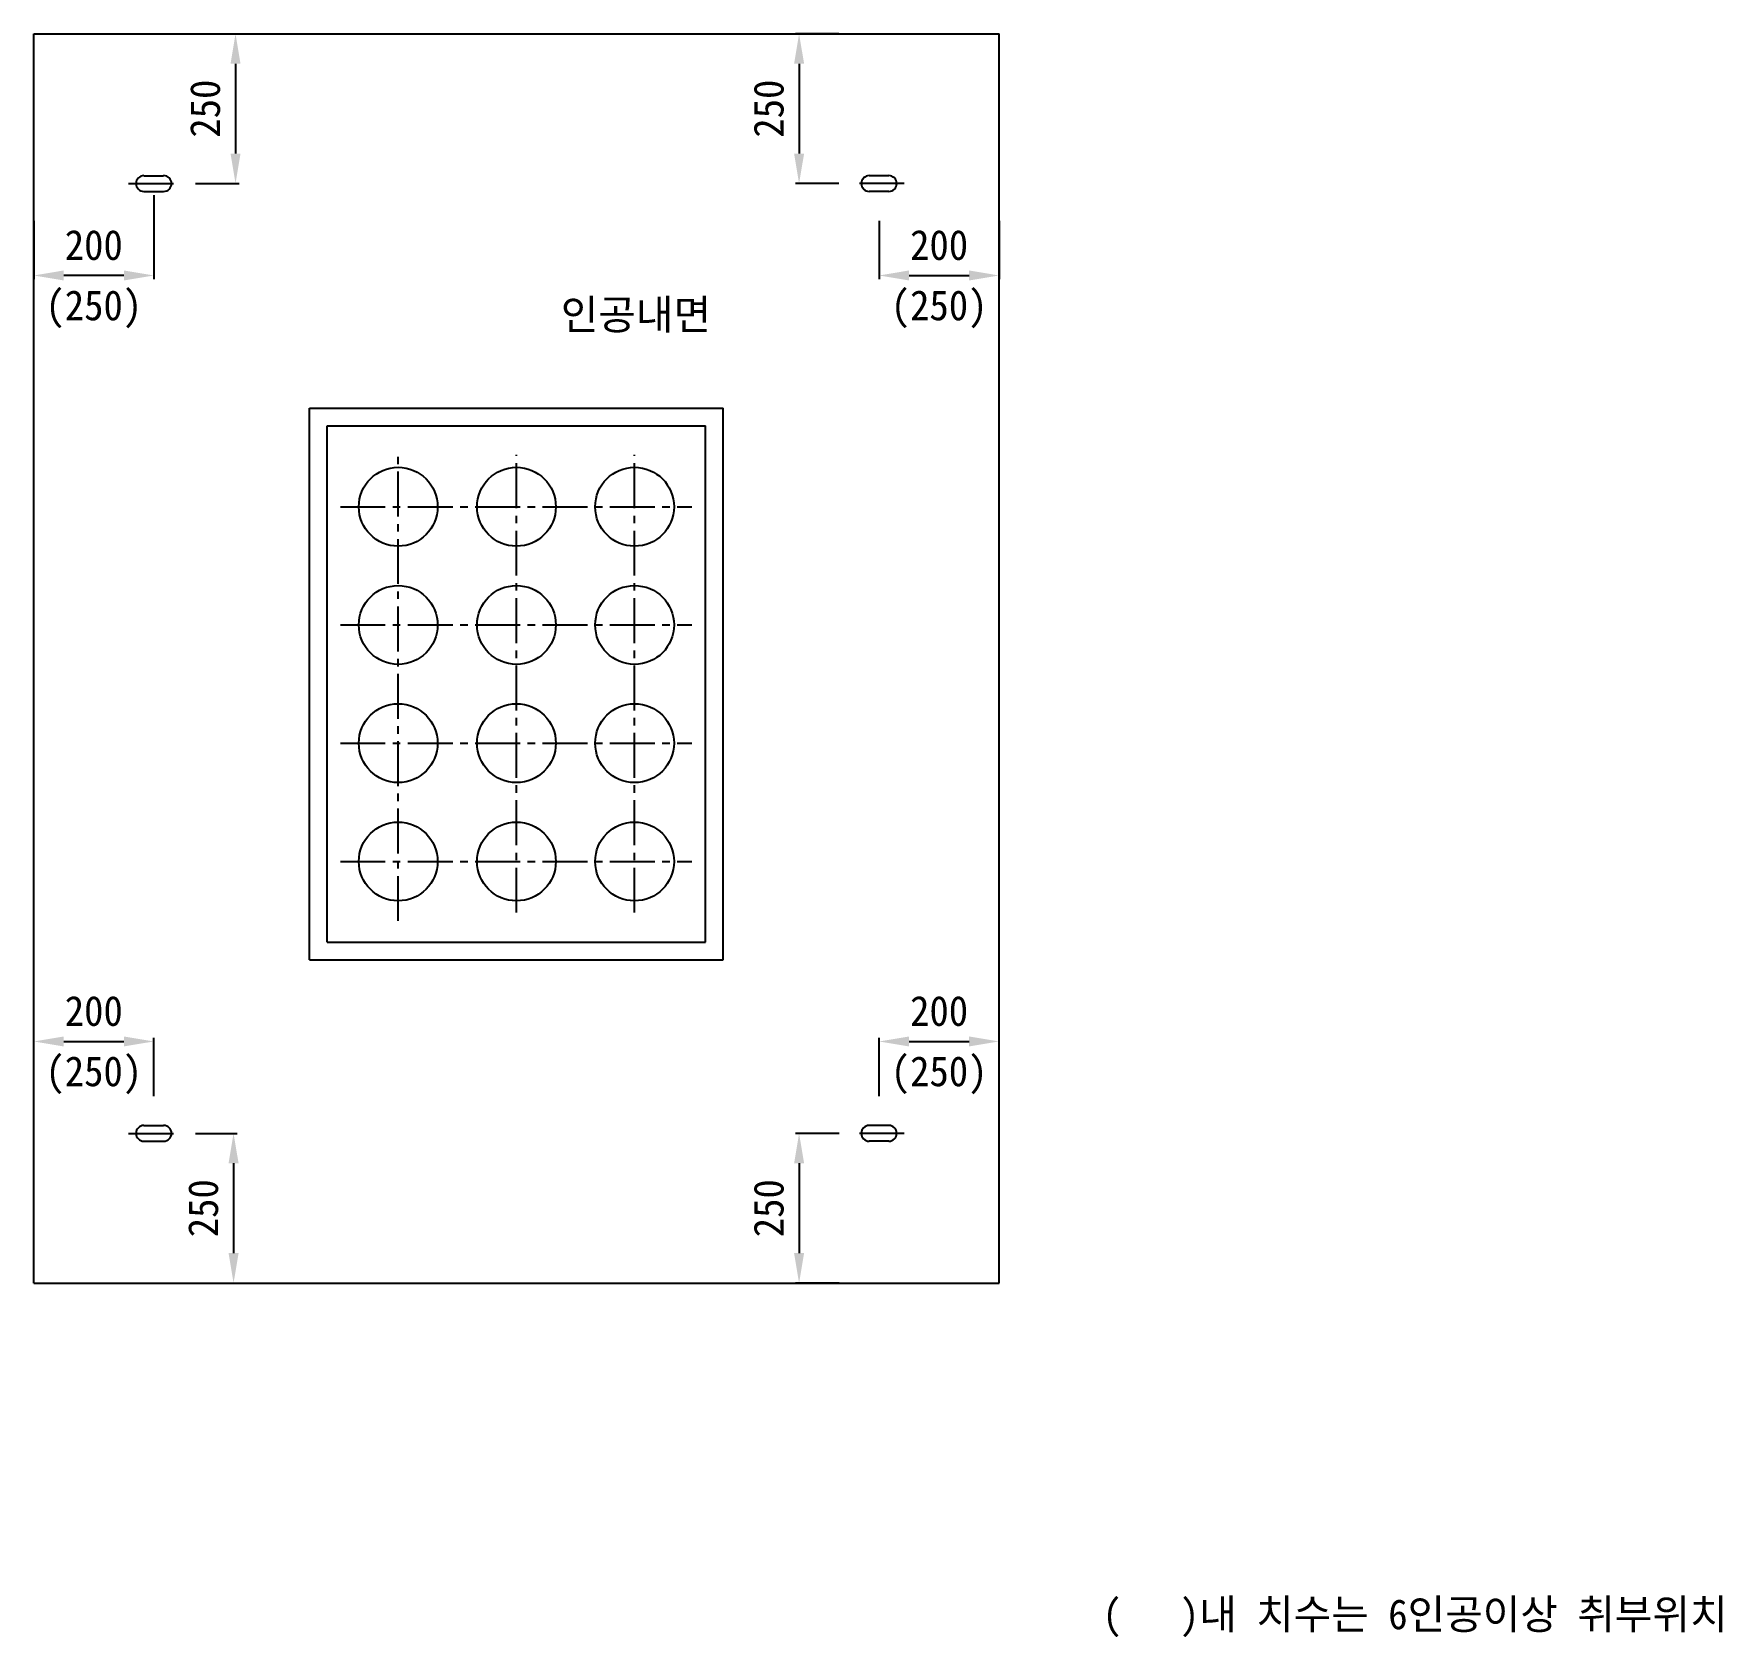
# Model space of a CAD drawing. Header units: millimetres. Extents: x -354 to 24098, y -15246 to 222.
# Drawn here: x 4595 to 7414, y -9366 to -6689 of the extents above; entities that cross this region are included whole.
import ezdxf
from ezdxf.enums import TextEntityAlignment as Align

# ---------------------------------------------------------------- set-up
doc = ezdxf.new("R2010")
doc.units = ezdxf.units.MM
doc.header["$LTSCALE"] = 100
doc.linetypes.add('CENTER', pattern=[2, 1.25, -0.25, 0.25, -0.25])
doc.linetypes.add('CENTER2', pattern=[1.125, 0.75, -0.125, 0.125, -0.125])
for name, color, linetype in [('TN-CNTL', 1, 'CENTER'), ('TN-DIMS', 1, 'Continuous'), ('TN-STEL', 4, 'Continuous'), ('TN-TEXT', 3, 'Continuous')]:
    doc.layers.add(name, color=color, linetype=linetype)
doc.styles.add('D', font='GulimChe.ttf')
doc.dimstyles.new('D', dxfattribs={"dimtxt": 2.5, "dimasz": 2.5, "dimexe": 1.25, "dimexo": 2, "dimgap": 1, "dimtad": 1, "dimdec": 0, "dimtxsty": 'D', "dimcen": 2.5, "dimclrd": 1, "dimclre": 1, "dimclrt": 7, "dimadec": 0, "dimazin": 0, "dimtfac": 1, "dimtdec": 0, "dimtmove": 0, "dimatfit": 3, "dimfxl": 0, "dimarcsym": 0})

msp = doc.modelspace()

# ---------------------------------------------------------------- texts
at = {"layer": 'TN-TEXT', "style": 'D'}
msp.add_text('인공내면', height=50, dxfattribs=at).set_placement((5600.46, -7182.91), align=Align.CENTER)
msp.add_text('(   )내 치수는 6인공이상 취부위치', height=50, dxfattribs=at).set_placement((6379.49, -9352.45))

# ---------------------------------------------------------------- blocks, each defined once
blk = doc.blocks.new('*D30')
at = {"layer": 'DEFPOINTS', "color": 0}
for p in [(4767.9, -6689.2), (4859, -6939.2), (4931.9, -6939.2)]:
    blk.add_point(p, dxfattribs=at)
at = {"layer": 'TN-DIMS', "color": 1, "lineweight": -2}
for p, q in [((4773.9, -6689.2), (4937.9, -6689.2)), ((4931.9, -6739.2), (4931.9, -6889.2)), ((4865, -6939.2), (4937.9, -6939.2))]:
    blk.add_line(p, q, dxfattribs=at)
at = {"layer": 'TN-DIMS', "color": 1}
for points in [[(4923.6, -6739.2), (4940.2, -6739.2), (4931.9, -6689.2)], [(4923.6, -6889.2), (4940.2, -6889.2), (4931.9, -6939.2)]]:
    blk.add_solid(points, dxfattribs=at)
at = {"layer": 'TN-DIMS', "color": 3, "insert": (4881.3, -6814.2), "char_height": 50, "attachment_point": 5, "rotation": 90, "style": 'D'}
blk.add_mtext('250', dxfattribs=at)
blk = doc.blocks.new('*D31')
at = {"layer": 'DEFPOINTS', "color": 0}
for p in [(4795.4, -6952.4), (4595, -6995.5), (4595, -7092.7)]:
    blk.add_point(p, dxfattribs=at)
at = {"layer": 'TN-DIMS', "color": 1, "lineweight": -2}
for p, q in [((4795.4, -6958.4), (4795.4, -7098.7)), ((4595, -7001.5), (4595, -7098.7)), ((4745.4, -7092.7), (4645, -7092.7))]:
    blk.add_line(p, q, dxfattribs=at)
at = {"layer": 'TN-DIMS', "color": 1}
for points in [[(4645, -7084.3), (4645, -7101), (4595, -7092.7)], [(4745.4, -7084.3), (4745.4, -7101), (4795.4, -7092.7)]]:
    blk.add_solid(points, dxfattribs=at)
at = {"layer": 'TN-DIMS', "color": 3, "char_height": 50, "attachment_point": 5, "style": 'D'}
for s, insert in [('200', (4695.2, -7042.1)), ('(250)', (4695.2, -7149.1))]:
    blk.add_mtext(s, dxfattribs=dict(at, insert=insert))
blk = doc.blocks.new('*D52')
at = {"layer": 'DEFPOINTS', "color": 0}
for p in [(5945.4, -6689.2), (5872.9, -6939.2), (5945.4, -6939.2)]:
    blk.add_point(p, dxfattribs=at)
at = {"layer": 'TN-DIMS', "color": 1, "lineweight": -2}
for p, q in [((5939.4, -6689.2), (5866.9, -6689.2)), ((5872.9, -6739.2), (5872.9, -6889.2)), ((5939.4, -6939.2), (5866.9, -6939.2))]:
    blk.add_line(p, q, dxfattribs=at)
at = {"layer": 'TN-DIMS', "color": 1}
for points in [[(5864.6, -6739.2), (5881.3, -6739.2), (5872.9, -6689.2)], [(5864.6, -6889.2), (5881.3, -6889.2), (5872.9, -6939.2)]]:
    blk.add_solid(points, dxfattribs=at)
at = {"layer": 'TN-DIMS', "color": 3, "insert": (5822.4, -6814.2), "char_height": 50, "attachment_point": 5, "rotation": 90, "style": 'D'}
blk.add_mtext('250', dxfattribs=at)
blk = doc.blocks.new('*D53')
at = {"layer": 'DEFPOINTS', "color": 0}
for p in [(6006.5, -6995.2), (6206.8, -6995.5), (6206.8, -7092.7)]:
    blk.add_point(p, dxfattribs=at)
at = {"layer": 'TN-DIMS', "color": 1, "lineweight": -2}
for p, q in [((6006.5, -7001.2), (6006.5, -7098.7)), ((6206.8, -7001.5), (6206.8, -7098.7)), ((6056.5, -7092.7), (6156.8, -7092.7))]:
    blk.add_line(p, q, dxfattribs=at)
at = {"layer": 'TN-DIMS', "color": 1}
for points in [[(6056.5, -7084.3), (6056.5, -7101), (6006.5, -7092.7)], [(6156.8, -7084.3), (6156.8, -7101), (6206.8, -7092.7)]]:
    blk.add_solid(points, dxfattribs=at)
at = {"layer": 'TN-DIMS', "color": 3, "char_height": 50, "attachment_point": 5, "style": 'D'}
for s, insert in [('200', (6106.7, -7042.1)), ('(250)', (6106.7, -7149.1))]:
    blk.add_mtext(s, dxfattribs=dict(at, insert=insert))
blk = doc.blocks.new('*D54')
at = {"layer": 'DEFPOINTS', "color": 0}
for p in [(4795.4, -8371.3), (4595, -8468.8), (4795.4, -8468.8)]:
    blk.add_point(p, dxfattribs=at)
at = {"layer": 'TN-DIMS', "color": 1, "lineweight": -2}
for p, q in [((4595, -8462.8), (4595, -8365.3)), ((4645, -8371.3), (4745.4, -8371.3)), ((4795.4, -8462.8), (4795.4, -8365.3))]:
    blk.add_line(p, q, dxfattribs=at)
at = {"layer": 'TN-DIMS', "color": 1}
for points in [[(4645, -8363), (4645, -8379.6), (4595, -8371.3)], [(4745.4, -8363), (4745.4, -8379.6), (4795.4, -8371.3)]]:
    blk.add_solid(points, dxfattribs=at)
at = {"layer": 'TN-DIMS', "color": 3, "char_height": 50, "attachment_point": 5, "style": 'D'}
for s, insert in [('200', (4695.2, -8320.7)), ('(250)', (4695.2, -8427.7))]:
    blk.add_mtext(s, dxfattribs=dict(at, insert=insert))
blk = doc.blocks.new('*D55')
at = {"layer": 'DEFPOINTS', "color": 0}
for p in [(4859, -8524.7), (4856, -8774.7), (4928.6, -8774.7)]:
    blk.add_point(p, dxfattribs=at)
at = {"layer": 'TN-DIMS', "color": 1, "lineweight": -2}
for p, q in [((4865, -8524.7), (4934.6, -8524.7)), ((4928.6, -8574.7), (4928.6, -8724.7)), ((4862, -8774.7), (4934.6, -8774.7))]:
    blk.add_line(p, q, dxfattribs=at)
at = {"layer": 'TN-DIMS', "color": 1}
for points in [[(4920.3, -8574.7), (4937, -8574.7), (4928.6, -8524.7)], [(4920.3, -8724.7), (4937, -8724.7), (4928.6, -8774.7)]]:
    blk.add_solid(points, dxfattribs=at)
at = {"layer": 'TN-DIMS', "color": 3, "insert": (4878.1, -8649.7), "char_height": 50, "attachment_point": 5, "rotation": 90, "style": 'D'}
blk.add_mtext('250', dxfattribs=at)
blk = doc.blocks.new('*D56')
at = {"layer": 'DEFPOINTS', "color": 0}
for p in [(6206.8, -8371.3), (6006.5, -8468.8), (6206.8, -8468.8)]:
    blk.add_point(p, dxfattribs=at)
at = {"layer": 'TN-DIMS', "color": 1, "lineweight": -2}
for p, q in [((6006.5, -8462.8), (6006.5, -8365.3)), ((6056.5, -8371.3), (6156.8, -8371.3)), ((6206.8, -8462.8), (6206.8, -8365.3))]:
    blk.add_line(p, q, dxfattribs=at)
at = {"layer": 'TN-DIMS', "color": 1}
for points in [[(6056.5, -8363), (6056.5, -8379.6), (6006.5, -8371.3)], [(6156.8, -8363), (6156.8, -8379.6), (6206.8, -8371.3)]]:
    blk.add_solid(points, dxfattribs=at)
at = {"layer": 'TN-DIMS', "color": 3, "char_height": 50, "attachment_point": 5, "style": 'D'}
for s, insert in [('200', (6106.7, -8320.7)), ('(250)', (6106.7, -8427.7))]:
    blk.add_mtext(s, dxfattribs=dict(at, insert=insert))
blk = doc.blocks.new('*D57')
at = {"layer": 'DEFPOINTS', "color": 0}
for p in [(5945.8, -8524.7), (5872.9, -8774.7), (5945.8, -8774.7)]:
    blk.add_point(p, dxfattribs=at)
at = {"layer": 'TN-DIMS', "color": 1, "lineweight": -2}
for p, q in [((5939.8, -8524.7), (5866.9, -8524.7)), ((5872.9, -8574.7), (5872.9, -8724.7)), ((5939.8, -8774.7), (5866.9, -8774.7))]:
    blk.add_line(p, q, dxfattribs=at)
at = {"layer": 'TN-DIMS', "color": 1}
for points in [[(5864.6, -8574.7), (5881.3, -8574.7), (5872.9, -8524.7)], [(5864.6, -8724.7), (5881.3, -8724.7), (5872.9, -8774.7)]]:
    blk.add_solid(points, dxfattribs=at)
at = {"layer": 'TN-DIMS', "color": 3, "insert": (5822.4, -8649.7), "char_height": 50, "attachment_point": 5, "rotation": 90, "style": 'D'}
blk.add_mtext('250', dxfattribs=at)

# ---------------------------------------------------------------- dimensions: what is measured, and where the dimension line sits
at = {"layer": 'TN-DIMS'}
for base, p1, p2, picture, middle in [((4931.91, -6939.22), (4767.87, -6689.22), (4859.05, -6939.22), '*D30', (4881.34, -6814.22)), ((5872.92, -6939.22), (5945.37, -6689.22), (5945.37, -6939.22), '*D52', (5822.36, -6814.22)), ((4928.64, -8774.75), (4859.05, -8524.75), (4856.05, -8774.75), '*D55', (4878.07, -8649.75)), ((5872.92, -8774.75), (5945.78, -8524.75), (5945.78, -8774.75), '*D57', (5822.36, -8649.75))]:
    dim = msp.add_linear_dim(base=base, p1=p1, p2=p2, angle=90, dimstyle='D', override={"dimscale": 20, "dimexe": 0.3, "dimexo": 0.3, "dimgap": 1.25, "dimlunit": 6, "dimclrt": 3, "dimtix": 1, "dimtmove": 2}, dxfattribs=at)
    dim.commit()
    dim.dimension.update_dxf_attribs({"geometry": picture, "text_midpoint": middle})
for base, p1, p2, picture, middle in [((4594.99, -7092.67), (4795.36, -6952.38), (4594.99, -6995.48), '*D31', (4695.18, -7092.67)), ((6206.83, -7092.67), (6006.47, -6995.2), (6206.83, -6995.48), '*D53', (6106.65, -7092.67)), ((4795.36, -8371.3), (4594.99, -8468.77), (4795.36, -8468.77), '*D54', (4695.18, -8371.3)), ((6206.83, -8371.3), (6006.47, -8468.77), (6206.83, -8468.77), '*D56', (6106.65, -8371.3))]:
    dim = msp.add_linear_dim(base=base, p1=p1, p2=p2, text='<>\\X(250)', dimstyle='D', override={"dimscale": 20, "dimexe": 0.3, "dimexo": 0.3, "dimgap": 1.25, "dimlunit": 6, "dimclrt": 3, "dimtix": 1, "dimtmove": 2}, dxfattribs=at)
    dim.commit()
    dim.dimension.update_dxf_attribs({"geometry": picture, "text_midpoint": middle})

# ---------------------------------------------------------------- linework, layer by layer
at = {"layer": 'TN-CNTL', "linetype": 'CENTER2'}
for p, q in [((4753.19, -6939.22), (4836.59, -6939.22)), ((6048.64, -6939.22), (5965.24, -6939.22)), ((5203.55, -8170.17), (5203.55, -7392.3)), ((5400.91, -8156.22), (5400.91, -7392.3)), ((5598.28, -8156.22), (5598.28, -7392.3)), ((5107.02, -7478.7), (5693.87, -7478.7)), ((5107.02, -7676.06), (5693.87, -7676.06)), ((5107.02, -7873.43), (5693.87, -7873.43)), ((5107.02, -8070.8), (5693.87, -8070.8)), ((4753.19, -8524.75), (4836.59, -8524.75)), ((6048.64, -8524.75), (5965.24, -8524.75))]:
    msp.add_line(p, q, dxfattribs=at)
at = {"layer": 'TN-STEL'}
for p, q in [((4594.99, -6689.22), (6206.83, -6689.22)), ((4594.99, -8774.75), (4594.99, -6689.22)), ((6206.83, -8774.75), (6206.83, -6689.22)), ((4778.92, -6926.07), (4811.81, -6926.07)), ((6022.91, -6926.07), (5990.02, -6926.07)), ((4778.92, -6952.38), (4811.81, -6952.38)), ((6022.91, -6952.38), (5990.02, -6952.38)), ((5055.52, -7314.22), (5746.31, -7314.22)), ((5055.52, -8235.27), (5055.52, -7314.22)), ((5746.31, -8235.27), (5746.31, -7314.22)), ((5085.13, -7343.83), (5716.7, -7343.83)), ((5085.13, -8205.67), (5085.13, -7343.83)), ((5716.7, -8205.67), (5716.7, -7343.83)), ((5085.13, -8205.67), (5716.7, -8205.67)), ((5055.52, -8235.27), (5746.31, -8235.27)), ((4778.92, -8511.59), (4811.81, -8511.59)), ((6022.91, -8511.59), (5990.02, -8511.59)), ((4778.92, -8537.91), (4811.81, -8537.91)), ((6022.91, -8537.91), (5990.02, -8537.91)), ((4594.99, -8774.75), (6206.83, -8774.75))]:
    msp.add_line(p, q, dxfattribs=at)
for centre in [(5203.55, -7478.7), (5400.91, -7478.7), (5598.28, -7478.7), (5203.55, -7676.06), (5400.91, -7676.06), (5598.28, -7676.06), (5203.55, -7873.43), (5400.91, -7873.43), (5598.28, -7873.43), (5203.55, -8070.8), (5400.91, -8070.8), (5598.28, -8070.8)]:
    msp.add_circle(centre, 65.79, dxfattribs=at)
for centre, start, end in [((4778.92, -6939.22), 90, 180), ((4811.81, -6939.22), 0, 90), ((5990.02, -6939.22), 90, 180), ((6022.91, -6939.22), 0, 90), ((4778.92, -6939.22), 180, 270), ((4811.81, -6939.22), 270, 360), ((5990.02, -6939.22), 180, 270), ((6022.91, -6939.22), 270, 360), ((4778.92, -8524.75), 90, 180), ((4811.81, -8524.75), 0, 90), ((5990.02, -8524.75), 90, 180), ((6022.91, -8524.75), 0, 90), ((4778.92, -8524.75), 180, 270), ((4811.81, -8524.75), 270, 0), ((5990.02, -8524.75), 180, 270), ((6022.91, -8524.75), 270, 0)]:
    msp.add_arc(centre, 13.16, start, end, dxfattribs=at)

msp.set_redraw_order([(e.dxf.handle, doc.entitydb.next_handle()) for e in msp.query("TEXT MTEXT ATTDEF DIMENSION ARC_DIMENSION")])  # texts and dimensions are drawn at this point

doc.saveas('drawing.dxf')
